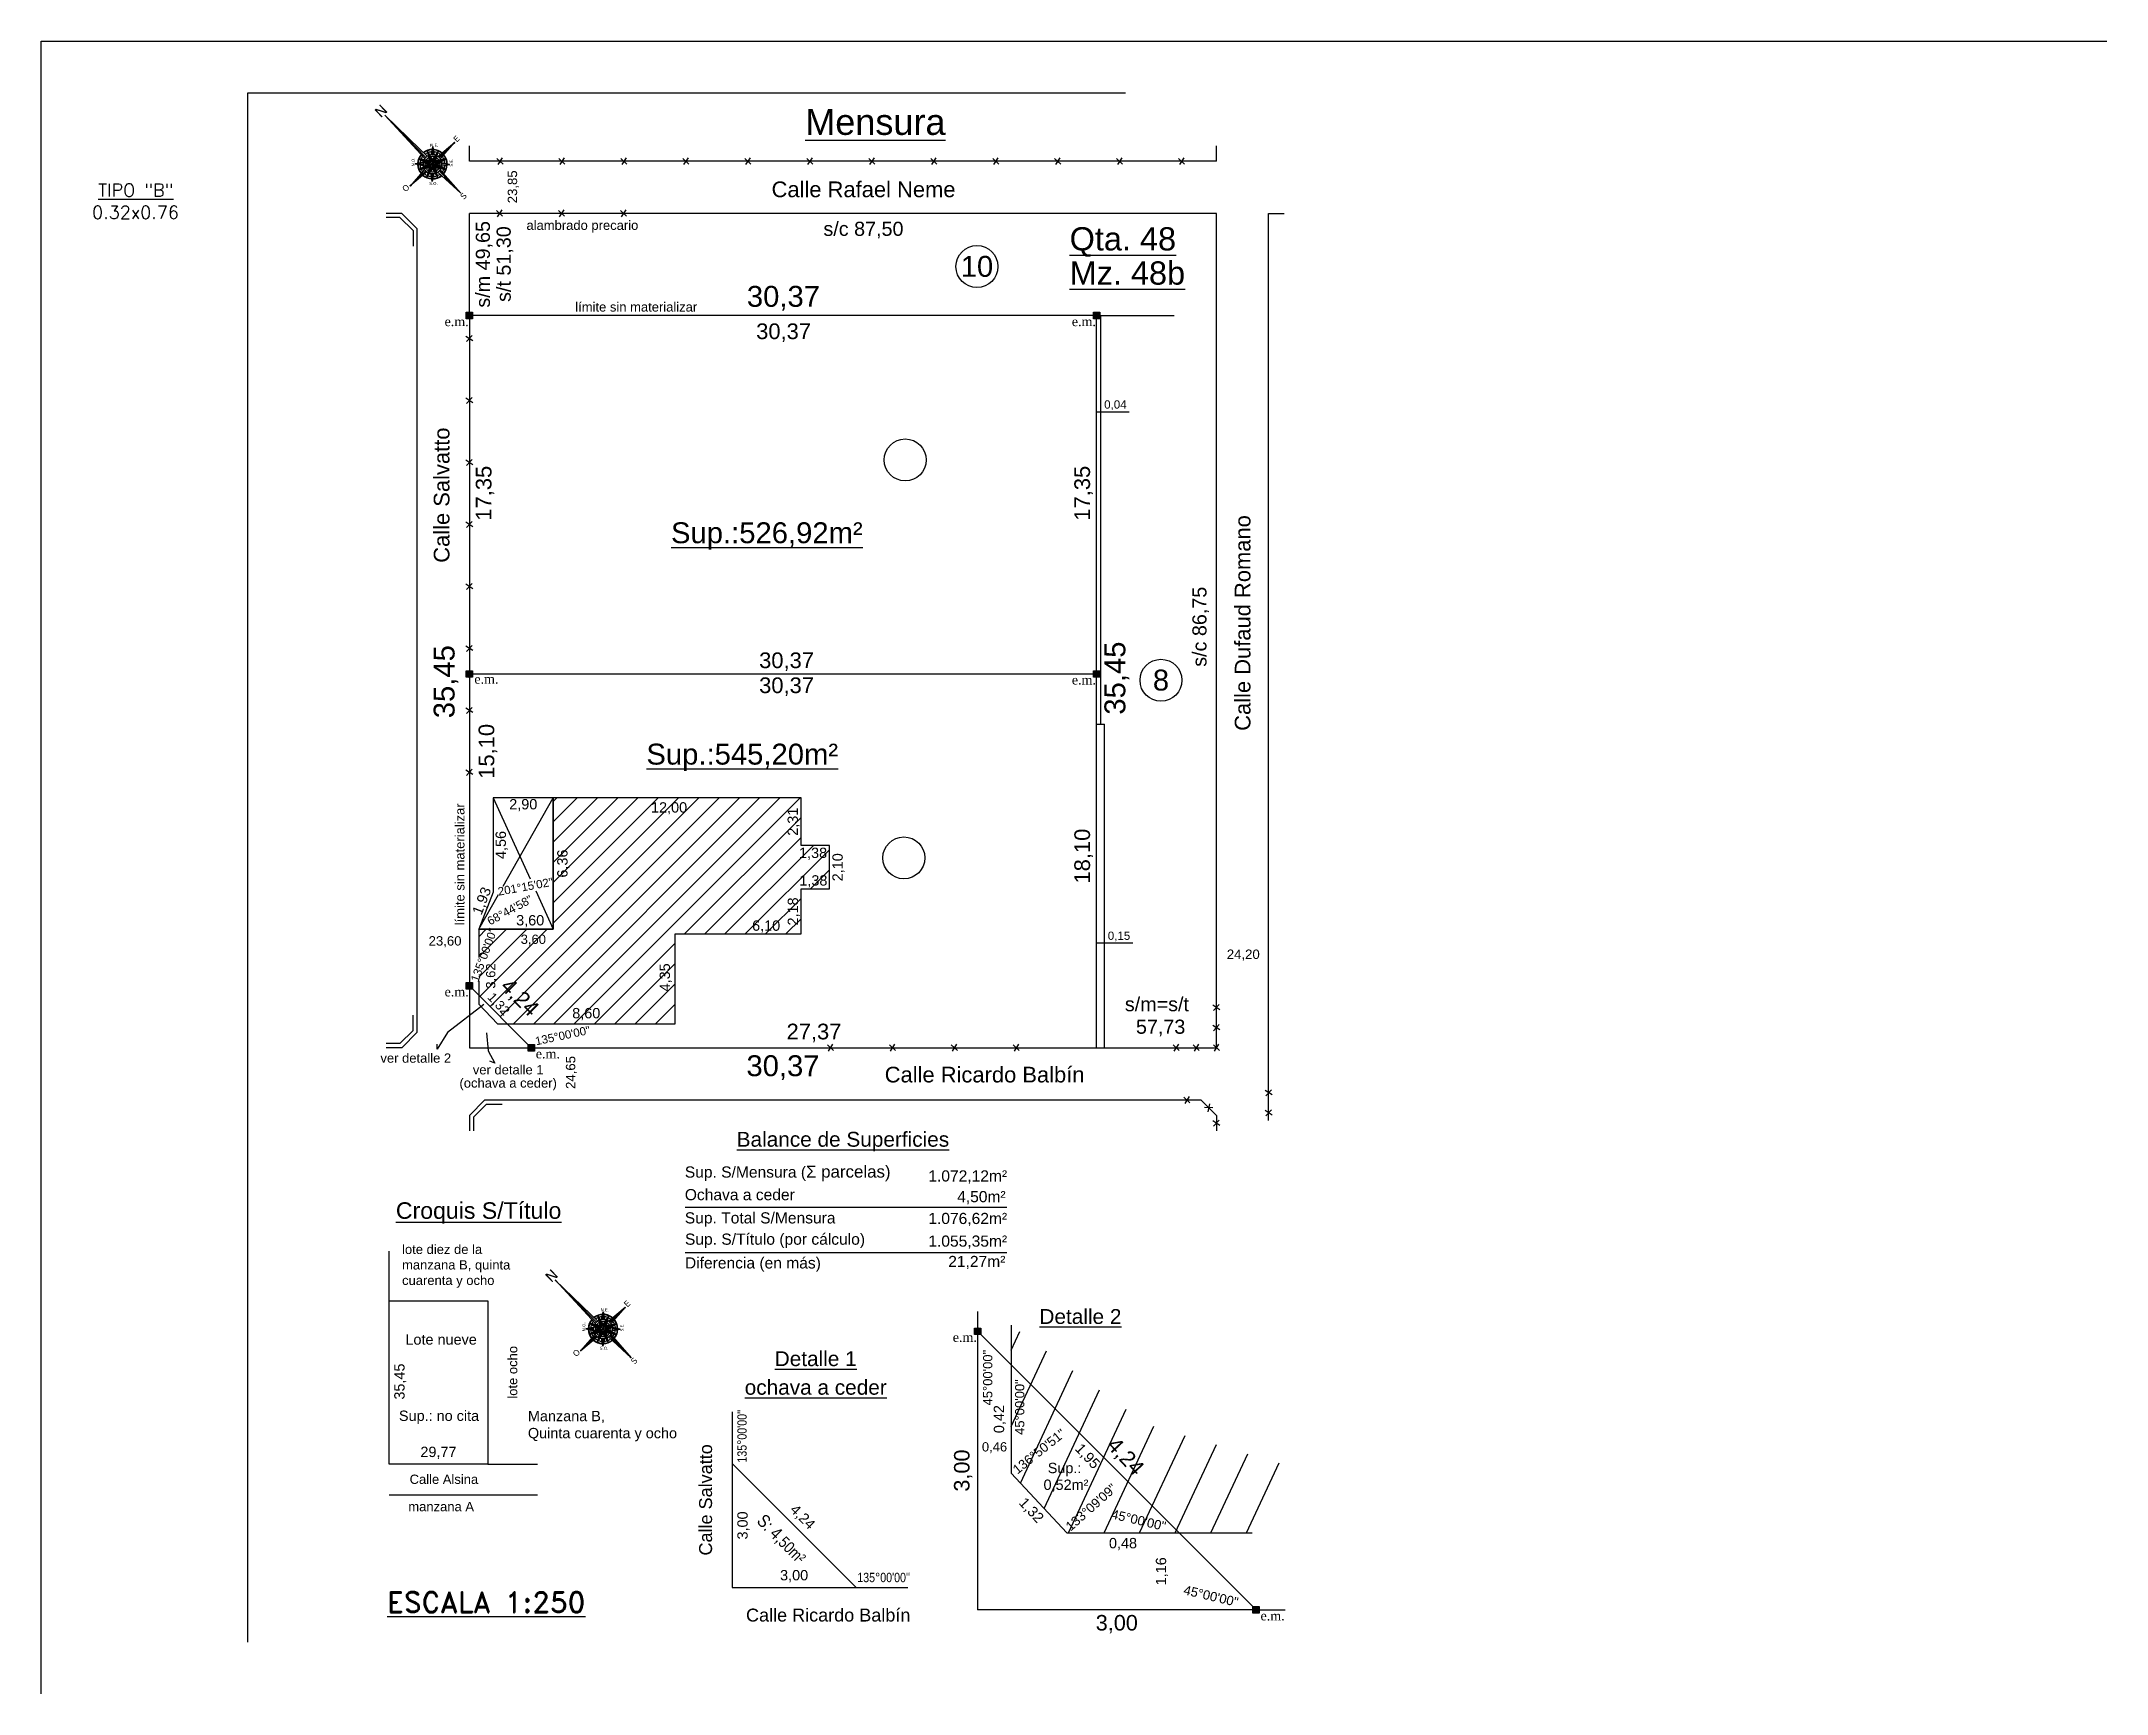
# Model space of a CAD drawing. Header units: feet. Extents: x 1554 to 7460, y 4629 to 11811.
# Drawn here: x 1553.7 to 1953.7, y 4936.4 to 5256.4 of the extents above; entities that cross this region are included whole.
import ezdxf
from ezdxf.enums import TextEntityAlignment as Align

# ---------------------------------------------------------------- set-up
doc = ezdxf.new("R2010")
doc.units = ezdxf.units.FT
doc.header["$MEASUREMENT"] = 0
doc.layers.get('0').update_dxf_attribs({"linetype": 'CONTINUOUS'})
for name, color, linetype in [('Accesiones 0', 1, 'CONTINUOUS'), ('CARATULA', 7, 'CONTINUOUS'), ('MEDICION', 2, 'CONTINUOUS'), ('Mensura', 2, 'CONTINUOUS')]:
    doc.layers.add(name, color=color, linetype=linetype)
doc.styles.add('ARIAL', font='arial.ttf')
doc.styles.add('ROMAND', font='romand.shx', dxfattribs={"height": 4})
doc.styles.add('style1', font='verdana.ttf')
doc.styles.add('Time New Roman', font='times.ttf')

msp = doc.modelspace()

# ---------------------------------------------------------------- texts
at = {"color": 2, "style": 'style1'}
for s, height, rotation, p in [('N', 2.032, 44.30346, (1619.388, 5241.475)), ('N.E.', 0.5805, 359.30346, (1628.942, 5236.033)), ('E', 1.161, 44.30346, (1634.106, 5236.756)), ('N.O.', 0.5805, 89.30346, (1625.957, 5232.179)), ('S.E.', 0.5805, 89.30346, (1633.33, 5232.165)), ('O', 1.161, 44.30346, (1624.2, 5227.153)), ('S.O.', 0.5805, 359.30346, (1628.789, 5228.612)), ('S', 1.161, 44.30346, (1635.465, 5225.697)), ('N', 2.032, 44.30346, (1652.425, 5015.893)), ('E', 1.161, 44.30346, (1667.143, 5011.173)), ('N.O.', 0.5805, 89.30346, (1658.993, 5006.596)), ('N.E.', 0.5805, 359.30346, (1661.978, 5010.451)), ('S.E.', 0.5805, 89.30346, (1666.366, 5006.582)), ('O', 1.161, 44.30346, (1657.237, 5001.571)), ('S.O.', 0.5805, 359.30346, (1661.825, 5003.029)), ('S', 1.161, 44.30346, (1668.502, 5000.115))]:
    msp.add_text(s, height=height, rotation=rotation, dxfattribs=at).set_placement(p)
at = {"color": 3, "style": 'ARIAL'}
for s, height, p in [('%%UQta. 48', 4.5, (1752.806, 5215.916)), ('%%UMz. 48b', 4.5, (1752.806, 5209.294)), ('%%USup.:526,92m²', 4.05143, (1675.606, 5159.218)), ('%%USup.:545,20m²', 4.05143, (1670.838, 5116.347)), ('Sup.:', 2, (1748.57, 4979.125)), ('0,52m²', 2, (1747.753, 4975.885))]:
    msp.add_text(s, height=height, dxfattribs=at).set_placement(p)
at = {"color": 1, "style": 'Time New Roman'}
for p in [(1631.752, 5201.255), (1753.232, 5201.255), (1637.517, 5132.016), (1753.232, 5131.855), (1631.752, 5071.455), (1649.417, 5059.455), (1730.172, 5004.549), (1789.775, 4950.611)]:
    msp.add_text('e.m.', height=1.8, dxfattribs=at).set_placement(p)
at = {"color": 1, "char_height": 1.8231, "width": 3.38878, "attachment_point": 1, "rotation": 90, "style": 'ARIAL'}
for s, insert in [('23,85', (1643.978, 5225.05)), ('24,65', (1655.251, 5053.536))]:
    msp.add_mtext(s, dxfattribs=dict(at, insert=insert))
at = {"color": 2, "attachment_point": 5, "style": 'ARIAL'}
for s, insert, char_height in [('Calle Rafael Neme', (1712.892, 5227.728), 3.03857), ('Calle Ricardo Balbín', (1736.339, 5056.287), 3.03857), ('Calle Ricardo Balbín', (1706.05, 4951.626), 2.5)]:
    msp.add_mtext(s, dxfattribs=dict(at, insert=insert, char_height=char_height))
at = {"color": 1, "char_height": 1.8, "attachment_point": 5, "style": 'ARIAL'}
for s, insert in [('alambrado precario', (1658.443, 5220.528)), ('límite sin materializar', (1668.871, 5204.964)), ('ver detalle 2', (1626.176, 5059.497)), ('ver detalle 1', (1644.069, 5057.234)), ('(ochava a ceder)', (1644.069, 5054.414))]:
    msp.add_mtext(s, dxfattribs=dict(at, insert=insert))
at = {"color": 1, "width": 3.38878, "attachment_point": 1, "style": 'ARIAL'}
for s, insert, char_height in [('0,04', (1759.494, 5186.885), 1.6), ('0,15', (1760.194, 5084.002), 1.6), ('23,60', (1628.66, 5083.117), 1.8231), ('24,20', (1783.25, 5080.529), 1.8231)]:
    msp.add_mtext(s, dxfattribs=dict(at, insert=insert, char_height=char_height))
at = {"color": 2, "attachment_point": 5, "rotation": 90, "style": 'ARIAL'}
for s, insert, char_height in [('Calle Salvatto', (1631.199, 5168.525), 3.03857), ('Calle Dufaud Romano', (1786.329, 5143.767), 3.03857), ('Calle Salvatto', (1682.321, 4973.946), 2.5)]:
    msp.add_mtext(s, dxfattribs=dict(at, insert=insert, char_height=char_height))
at = {"color": 1, "insert": (1634.714, 5097.034), "char_height": 1.8, "attachment_point": 5, "rotation": 90, "style": 'ARIAL'}
msp.add_mtext('límite sin materializar', dxfattribs=at)
at = {"layer": 'Accesiones 0', "style": 'ARIAL'}
for s, rotation, p in [('45°00\'00"', 90, (1737.839, 4992.239)), ('45°00\'00"', 90, (1744.033, 4986.539)), ('136°50\'51"', 38.80986, (1742.698, 4978.834)), ('133°09\'09"', 41.78375, (1753.024, 4967.811)), ('45°00\'00"', 346.7678, (1760.723, 4970.382)), ('45°00\'00"', 346.7678, (1774.738, 4955.697))]:
    msp.add_text(s, height=1.8, rotation=rotation, dxfattribs=at).set_placement(p)
for s, insert, char_height, attachment_point in [('2,90', (1646.991, 5108.487), 2, 5), ('12,00', (1675.23, 5107.87), 2, 5), ('1,38', (1703.123, 5099.072), 2, 5), ('1,38', (1703.179, 5093.737), 2, 5), ('3,60', (1648.335, 5086.016), 2, 5), ('6,10', (1694.031, 5084.98), 2, 5), ('3,60', (1648.941, 5082.351), 1.8, 5), ('8,60', (1659.191, 5068.026), 2, 5), ('0,46', (1738.257, 4984.059), 1.8, 5), ('0,48', (1763.14, 4966.577), 2, 2), ("{\\fArial Narrow|b0|i0|c0|p34;135°00'00''}", (1716.79, 4957.997), 1.8, 8), ('3,00', (1761.94, 4951.657), 3, 2)]:
    msp.add_mtext(s, dxfattribs=dict(at, insert=insert, char_height=char_height, attachment_point=attachment_point))
for s, insert, char_height, attachment_point, rotation in [('2,31', (1699.362, 5105.281), 2, 5, 90), ('4,56', (1642.818, 5100.781), 2, 5, 90), ('6,36', (1654.752, 5097.181), 2, 5, 90), ('2,10', (1708.047, 5096.461), 2, 5, 90), ('1,93', (1639.102, 5089.9), 2, 5, 69), ('201°15\'02"', (1647.402, 5092.698), 1.6, 5, 10.40096), ('68°44\'58"', (1644.382, 5088.154), 1.6, 5, 28.54881), ('2,18', (1699.396, 5087.901), 2, 5, 90), ('135°00\'00"', (1639.383, 5079.47), 1.6, 5, 69.8566), ('3,62', (1640.85, 5075.399), 1.8, 5, 90), ('4,35', (1674.587, 5075.138), 2, 5, 90), ('1,32', (1642.13, 5069.892), 1.8, 5, 313), ('135°00\'00"', (1654.612, 5063.863), 1.6, 5, 11.90196), ('0,42', (1740.491, 4989.586), 2, 8, 90), ("{\\fArial Narrow|b0|i0|c0|p34;135°00'00''}", (1688.45, 4986.28), 1.8, 2, 90), ('1,95', (1757.033, 4983.119), 2, 2, 313), ('4,24', (1764.778, 4983.43), 3, 2, 313), ('3,00', (1733.971, 4979.626), 3, 8, 90), ('1,32', (1746.161, 4972.653), 2, 2, 313), ('1,16', (1770.687, 4960.117), 2, 5, 90)]:
    msp.add_mtext(s, dxfattribs=dict(at, insert=insert, char_height=char_height, attachment_point=attachment_point, rotation=rotation))
at = {"layer": 'CARATULA', "color": 2, "style": 'ROMAND'}
for s, p in [('%%uTIPO "B"', (1564.672, 5226.344)), ('0.32x0.76', (1563.49, 5222.041))]:
    msp.add_text(s, height=2.5, dxfattribs=at).set_placement(p)
at = {"layer": 'CARATULA', "color": 3, "linetype": 'Continuous', "style": 'ROMAND'}
msp.add_text('%%UESCALA 1:250', height=4, dxfattribs=at).set_placement((1620.62, 4952.136))
at = {"layer": 'MEDICION', "color": 2, "style": 'ARIAL'}
for s, insert, char_height, width, attachment_point, rotation in [('s/m 49,65', (1637.799, 5204.84), 2.7347, 25.89933, 1, 90), ('s/t 51,30', (1641.828, 5205.948), 2.7347, 25.89933, 1, 90), ('17,35', (1637.799, 5163.593), 3.0386, 7.97874, 1, 90), ('17,35', (1753.717, 5163.593), 3.0386, 7.97874, 1, 90), ('s/c 86,75', (1776.574, 5135.287), 2.7347, 25.89933, 1, 90), ('15,10', (1638.34, 5113.603), 3.0386, 7.97874, 1, 90), ('18,10', (1753.717, 5093.315), 3.0386, 7.97874, 1, 90), ('4,24', (1646.172, 5071.122), 3.0386, 7.97874, 5, 315), ('35,45', (1622.003, 4996.862), 2, 5.04157, 2, 90), ('lote ocho', (1644.032, 4993.548), 1.8, 18.98015, 1, 90)]:
    msp.add_mtext(s, dxfattribs=dict(at, insert=insert, char_height=char_height, width=width, attachment_point=attachment_point, rotation=rotation))
for s, insert, char_height, width, attachment_point in [('s/c 87,50', (1705.126, 5221.476), 2.7347, 25.89933, 1), ('30,37', (1692.099, 5201.786), 3.0386, 7.97874, 1), ('30,37', (1692.673, 5138.068), 3.0386, 7.97874, 1), ('30,37', (1692.673, 5133.232), 3.0386, 7.97874, 1), ('s/m=s/t', (1763.501, 5071.319), 2.7347, 25.89933, 1), ('27,37', (1697.986, 5066.172), 3.0386, 7.97874, 1), ('57,73', (1765.649, 5066.951), 2.7347, 25.89933, 1), ('Sup. S/Mensura ({\\H1.0833x;\\C256;Σ parcelas)}', (1678.28, 5038.703), 2.16, 40.71873, 1), ('1.072,12m²', (1725.439, 5037.766), 2.16, 38.1218, 1), ('Ochava a ceder', (1678.28, 5034.143), 2.16, 40.71873, 1), ('4,50m²', (1731.024, 5033.76), 2.16, 38.1218, 1), ('Sup. Total S/Mensura', (1678.28, 5029.644), 2.16, 40.71873, 1), ('1.076,62m²', (1725.439, 5029.535), 2.16, 38.1218, 1), ('Sup. S/Título (por cálculo) ', (1678.306, 5025.523), 2.16, 38.1218, 1), ('1.055,35m²', (1725.439, 5025.15), 2.16, 38.1218, 1), ('lote diez de la manzana B, quinta cuarenta y ocho', (1623.52, 5023.37), 1.8, 25.64582, 1), ('Diferencia (en más)', (1678.306, 5020.924), 2.16, 26.40251, 1), ('       21,27m²', (1723.428, 5021.204), 2.16, 38.1218, 1), ('29,77', (1630.568, 4981.872), 2, 5.04157, 8), ('Calle Alsina', (1624.983, 4978.845), 1.8, 18.98015, 1), ('manzana A', (1624.732, 4973.55), 1.8, 18.98015, 1)]:
    msp.add_mtext(s, dxfattribs=dict(at, insert=insert, char_height=char_height, width=width, attachment_point=attachment_point))
at = {"layer": 'MEDICION', "color": 3, "width": 7.97874, "style": 'ARIAL'}
for s, insert, char_height, attachment_point in [('10', (1734.858, 5212.803), 4.0514, 5), ('30,37', (1690.295, 5209.05), 4.0514, 1), ('8', (1770.499, 5132.685), 4.051, 5), ('30,37', (1697.291, 5060.054), 4.0514, 2)]:
    msp.add_mtext(s, dxfattribs=dict(at, insert=insert, char_height=char_height, attachment_point=attachment_point))
at = {"layer": 'MEDICION', "color": 3, "char_height": 4.0514, "width": 7.97874, "rotation": 90, "style": 'ARIAL'}
for insert, attachment_point in [((1632.04, 5132.401), 5), ((1759.542, 5126.012), 1)]:
    msp.add_mtext('35,45', dxfattribs=dict(at, insert=insert, attachment_point=attachment_point))
at = {"layer": 'MEDICION', "color": 1, "width": 15.95747, "style": 'ARIAL'}
for s, insert, char_height, attachment_point, rotation in [('4,24', (1700.157, 4969.705), 2, 8, 315), ('3,00', (1688.45, 4968.997), 2, 2, 90), ('{\\fArial Narrow|b0|i0|c0|p34;S: 4,\\H0.88889x;50m²}', (1693.819, 4971.431), 2.5, 1, 315)]:
    msp.add_mtext(s, dxfattribs=dict(at, insert=insert, char_height=char_height, attachment_point=attachment_point, rotation=rotation))
at = {"layer": 'MEDICION', "color": 1, "insert": (1699.45, 4957.997), "char_height": 2, "width": 15.95747, "attachment_point": 8, "style": 'ARIAL'}
msp.add_mtext('3,00', dxfattribs=at)
at = {"layer": 'Mensura', "color": 3, "style": 'ARIAL'}
for s, height, p in [('%%UMensura', 5, (1715.184, 5238.292)), ('%%UBalance de Superficies', 2.88, (1708.901, 5042.344)), ('%%UCroquis S/Título', 3.2, (1638.343, 5028.382))]:
    msp.add_text(s, height=height, dxfattribs=at).set_placement(p, align=Align.CENTER)
for s, p in [('Manzana B,', (1647.891, 4989.191)), ('Quinta cuarenta y ocho', (1647.891, 4985.884))]:
    msp.add_text(s, height=2, dxfattribs=at).set_placement(p)
at = {"layer": 'Mensura', "color": 3, "char_height": 2.88, "attachment_point": 5, "style": 'ARIAL'}
for s, insert in [('{\\LDetalle 2}', (1754.9, 5009.443)), ('{\\LDetalle 1}', (1703.63, 5001.276)), ('{\\Lochava a ceder}', (1703.63, 4995.734))]:
    msp.add_mtext(s, dxfattribs=dict(at, insert=insert))
at = {"layer": 'Mensura', "color": 3, "char_height": 2, "width": 18.98015, "attachment_point": 1, "style": 'ARIAL'}
for s, insert in [('Lote nueve', (1624.172, 5006.009)), ('Sup.: no cita', (1622.916, 4991.246))]:
    msp.add_mtext(s, dxfattribs=dict(at, insert=insert))

# ---------------------------------------------------------------- hatches: boundary and pattern name
h = msp.add_hatch()
h.set_pattern_fill('ANSI31', color=1, scale=0.025, angle=90, style=0)
h.set_pattern_definition([(135, (1150.23844, 5160.47928), (-0.056126601, -0.056126601), [])])
h.paths.add_polyline_path([(1635.936, 5203.931), (1635.936, 5202.67), (1637.167, 5202.67), (1637.167, 5203.931)])
h = msp.add_hatch()
h.set_pattern_fill('ANSI31', color=1, scale=0.025, angle=90, style=0)
h.set_pattern_definition([(135, (1271.71844, 5160.47928), (-0.056126601, -0.056126601), [])])
h.paths.add_polyline_path([(1757.416, 5203.931), (1757.416, 5202.67), (1758.647, 5202.67), (1758.647, 5203.931)])
h = msp.add_hatch()
h.set_pattern_fill('ANSI31', color=1, scale=0.025, angle=90, style=0)
h.set_pattern_definition([(135, (1150.23844, 5091.07928), (-0.056126601, -0.056126601), [])])
h.paths.add_polyline_path([(1635.936, 5134.531), (1635.936, 5133.27), (1637.167, 5133.27), (1637.167, 5134.531)])
h = msp.add_hatch()
h.set_pattern_fill('ANSI31', color=1, scale=0.025, angle=90, style=0)
h.set_pattern_definition([(135, (1271.71844, 5091.07928), (-0.056126601, -0.056126601), [])])
h.paths.add_polyline_path([(1757.416, 5134.531), (1757.416, 5133.27), (1758.647, 5133.27), (1758.647, 5134.531)])
h = msp.add_hatch()
h.set_pattern_fill('ANSI31', color=1, scale=0.025, angle=90, style=0)
h.set_pattern_definition([(135, (1150.23844, 5030.67928), (-0.056126601, -0.056126601), [])])
h.paths.add_polyline_path([(1635.936, 5074.131), (1635.936, 5072.87), (1637.167, 5072.87), (1637.167, 5074.131)])
h = msp.add_hatch()
h.set_pattern_fill('ANSI31', color=1, scale=0.025, angle=90, style=0)
h.set_pattern_definition([(135, (1162.23844, 5018.67928), (-0.056126601, -0.056126601), [])])
h.paths.add_polyline_path([(1647.936, 5062.131), (1647.936, 5060.87), (1649.167, 5060.87), (1649.167, 5062.131)])
h = msp.add_hatch()
h.set_pattern_fill('ANSI31', color=1, scale=0.025, angle=90, style=0)
h.set_pattern_definition([(135, (1248.657996, 4963.773344), (-0.056126601, -0.056126601), [])])
h.paths.add_polyline_path([(1734.356, 5007.225), (1734.356, 5005.964), (1735.586, 5005.964), (1735.586, 5007.225)])
h = msp.add_hatch()
h.set_pattern_fill('ANSI31', color=1, scale=50, angle=20, style=0)
h.set_pattern_definition([(65, (-376.6906, -352.8627), (-5.664424, 2.641364), [])])
h.paths.add_polyline_path([(1752.291, 4967.577), (1773.989, 4967.577), (1741.491, 5000.075), (1741.491, 4979.097)])
h.paths.add_polyline_path([(1773.989, 4967.577), (1788.179, 4967.577), (1796.536, 4980.213), (1767.767, 4988.582), (1741.491, 5007.759), (1741.491, 5000.075)])
h.paths.add_polyline_path([(1747.152, 4974.888), (1757.05, 4974.888), (1757.05, 4978.494), (1747.152, 4978.494)], flags=24)
h.paths.add_polyline_path([(1744.523, 4986.079), (1744.523, 4997.768), (1741.766, 4997.768), (1741.766, 4986.079)], flags=24)
h.paths.add_polyline_path([(1760.163, 4970.01), (1771.541, 4967.334), (1772.172, 4970.018), (1760.794, 4972.693)], flags=9)
h.paths.add_polyline_path([(1755.357, 4985.649), (1759.44, 4981.271), (1756.951, 4978.949), (1752.868, 4983.327)], flags=24)
h.paths.add_polyline_path([(1747.923, 4977.923), (1755.742, 4977.923), (1755.742, 4981.807), (1747.923, 4981.807)], flags=24)
h.paths.add_polyline_path([(1753.008, 4967.138), (1762.767, 4975.858), (1760.929, 4977.915), (1751.17, 4969.195)], flags=9)
h.paths.add_polyline_path([(1742.648, 4978.163), (1752.846, 4986.366), (1751.117, 4988.515), (1740.919, 4980.313)], flags=9)
h.paths.add_polyline_path([(1762.121, 4987.38), (1768.533, 4980.504), (1764.799, 4977.022), (1758.387, 4983.898)], flags=24)
h = msp.add_hatch()
h.set_pattern_fill('ANSI31', color=1, scale=0.025, angle=90, style=0)
h.set_pattern_definition([(135, (1302.59603, 4909.83531), (-0.056126601, -0.056126601), [])])
h.paths.add_polyline_path([(1788.294, 4953.287), (1788.294, 4952.026), (1789.524, 4952.026), (1789.524, 4953.287)])
at = {"layer": 'Accesiones 0'}
h = msp.add_hatch(dxfattribs=at)
h.set_pattern_fill('ANSI31', color=1, scale=22.222222)
h.set_pattern_definition([(45, (-689.064, -422.492), (-1.9641855, 1.9641855), [])])
h.paths.add_polyline_path([(1676.391, 5083.541), (1687.271, 5083.541), (1700.791, 5083.541), (1700.791, 5092.261), (1706.311, 5092.261), (1706.311, 5100.661), (1700.791, 5100.661), (1700.791, 5109.901), (1687.271, 5109.901), (1652.791, 5109.901), (1652.791, 5084.461), (1638.391, 5084.461), (1638.391, 5071.661), (1643.911, 5066.141), (1676.391, 5066.141)])
h.paths.add_polyline_path([(1636.3, 5074.6), (1640.181, 5085.179), (1642.467, 5084.34), (1638.586, 5073.762)], flags=9)
h.paths.add_polyline_path([(1644.171, 5075.853), (1650.904, 5069.12), (1647.247, 5065.463), (1640.514, 5072.196)], flags=9)
h.paths.add_polyline_path([(1671.453, 5109.572), (1679.007, 5109.572), (1679.007, 5106.168), (1671.453, 5106.168)], flags=24)
h.paths.add_polyline_path([(1646.157, 5083.882), (1651.725, 5083.882), (1651.725, 5080.819), (1646.157, 5080.819)], flags=24)
h.paths.add_polyline_path([(1700.174, 5095.439), (1706.185, 5095.439), (1706.185, 5092.035), (1700.174, 5092.035)], flags=24)
h.paths.add_polyline_path([(1700.118, 5100.774), (1706.129, 5100.774), (1706.129, 5097.37), (1700.118, 5097.37)], flags=24)
h.paths.add_polyline_path([(1697.66, 5102.359), (1697.66, 5108.202), (1701.064, 5108.202), (1701.064, 5102.359)], flags=24)
h.paths.add_polyline_path([(1697.694, 5084.784), (1697.694, 5091.017), (1701.097, 5091.017), (1701.097, 5084.784)], flags=24)
h.paths.add_polyline_path([(1690.932, 5086.682), (1697.131, 5086.682), (1697.131, 5083.279), (1690.932, 5083.279)], flags=24)
h.paths.add_polyline_path([(1653.05, 5094.078), (1653.05, 5100.283), (1656.454, 5100.283), (1656.454, 5094.078)], flags=24)
h.paths.add_polyline_path([(1641.413, 5072.907), (1645.087, 5068.966), (1642.847, 5066.877), (1639.172, 5070.817)], flags=24)
h.paths.add_polyline_path([(1639.319, 5072.621), (1639.319, 5078.176), (1642.382, 5078.176), (1642.382, 5072.621)], flags=24)
h.paths.add_polyline_path([(1672.885, 5071.992), (1672.885, 5078.283), (1676.289, 5078.283), (1676.289, 5071.992)], flags=24)
h.paths.add_polyline_path([(1656.096, 5069.728), (1662.287, 5069.728), (1662.287, 5066.324), (1656.096, 5066.324)], flags=24)

# ---------------------------------------------------------------- linework, layer by layer
at = {"color": 8}
msp.add_line((1593.652, 4946.417), (1593.652, 5246.417), dxfattribs=at)
at = {"color": 2}
for p, q in [((1628.127, 5233.934), (1620.165, 5242.091)), ((1627.05, 5235.461), (1620.165, 5242.091)), ((1627.92, 5233.694), (1620.166, 5242.123)), ((1628.127, 5233.934), (1623.94, 5238.224)), ((1630.467, 5234.118), (1633.764, 5236.867)), ((1630.467, 5234.118), (1633.71, 5236.821)), ((1630.719, 5233.902), (1633.771, 5236.881)), ((1630.719, 5233.902), (1633.771, 5236.881)), ((1633.71, 5236.821), (1630.719, 5233.902)), ((1630.928, 5233.645), (1633.756, 5236.875)), ((1636.551, 5233.202), (1636.551, 5236.202)), ((1781.226, 5233.202), (1781.226, 5236.202)), ((1627.601, 5232.934), (1626.077, 5232.663)), ((1626.077, 5232.663), (1627.596, 5232.339)), ((1627.574, 5232.644), (1626.077, 5232.663)), ((1628.482, 5232.633), (1626.747, 5231.547)), ((1626.766, 5233.743), (1628.482, 5232.633)), ((1628.761, 5233.284), (1626.766, 5233.743)), ((1628.404, 5234.156), (1627.05, 5235.461)), ((1628.351, 5235.29), (1628.761, 5233.284)), ((1629.418, 5233.547), (1628.351, 5235.29)), ((1628.482, 5232.633), (1628.555, 5232.983)), ((1628.482, 5232.633), (1630.332, 5232.611)), ((1628.852, 5232.629), (1628.482, 5232.633)), ((1628.745, 5231.976), (1630.069, 5233.268)), ((1628.745, 5231.976), (1629.01, 5232.234)), ((1628.761, 5233.284), (1630.053, 5231.96)), ((1629.019, 5233.019), (1628.761, 5233.284)), ((1629.14, 5234.435), (1629.447, 5235.952)), ((1629.418, 5233.547), (1629.396, 5231.697)), ((1629.4, 5232.067), (1629.396, 5231.697)), ((1629.414, 5233.177), (1629.418, 5233.547)), ((1630.546, 5235.255), (1629.418, 5233.547)), ((1629.429, 5234.455), (1629.447, 5235.952)), ((1629.429, 5234.455), (1629.447, 5235.952)), ((1629.447, 5235.952), (1629.734, 5234.426)), ((1629.795, 5232.225), (1630.053, 5231.96)), ((1629.804, 5233.01), (1630.074, 5233.273)), ((1629.962, 5232.615), (1630.332, 5232.611)), ((1630.069, 5233.268), (1630.546, 5235.255)), ((1632.067, 5233.697), (1630.069, 5233.268)), ((1630.332, 5232.611), (1632.067, 5233.697)), ((1632.048, 5231.501), (1630.332, 5232.611)), ((1631.213, 5232.311), (1632.737, 5232.582)), ((1632.737, 5232.582), (1631.218, 5232.905)), ((1632.737, 5232.582), (1631.24, 5232.6)), ((1632.737, 5232.582), (1632.737, 5232.582)), ((1632.737, 5232.582), (1632.737, 5232.582)), ((1632.737, 5232.582), (1632.737, 5232.582)), ((1632.737, 5232.582), (1632.737, 5232.582)), ((1632.737, 5232.582), (1632.737, 5232.582)), ((1632.737, 5232.582), (1632.737, 5232.582)), ((1632.737, 5232.582), (1632.737, 5232.582)), ((1632.737, 5232.582), (1632.737, 5232.582)), ((1632.737, 5232.582), (1632.737, 5232.582)), ((1632.737, 5232.582), (1632.737, 5232.582)), ((1632.737, 5232.582), (1632.737, 5232.582)), ((1632.737, 5232.582), (1632.737, 5232.582)), ((1632.737, 5232.582), (1632.737, 5232.582)), ((1632.737, 5232.582), (1632.737, 5232.582)), ((1632.737, 5232.582), (1632.737, 5232.582)), ((1632.737, 5232.582), (1632.737, 5232.582)), ((1632.737, 5232.582), (1632.737, 5232.582)), ((1632.737, 5232.582), (1632.737, 5232.582)), ((1632.737, 5232.582), (1632.737, 5232.582)), ((1781.226, 5233.202), (1636.551, 5233.202)), ((1628.095, 5231.342), (1625.043, 5228.363)), ((1628.095, 5231.342), (1625.043, 5228.363)), ((1628.347, 5231.127), (1625.05, 5228.377)), ((1627.886, 5231.599), (1625.058, 5228.369)), ((1625.104, 5228.423), (1628.095, 5231.342)), ((1628.347, 5231.127), (1625.104, 5228.423)), ((1626.747, 5231.547), (1628.745, 5231.976)), ((1628.095, 5231.342), (1627.246, 5230.513)), ((1628.745, 5231.976), (1628.268, 5229.989)), ((1628.268, 5229.989), (1629.396, 5231.697)), ((1629.367, 5229.292), (1629.08, 5230.818)), ((1629.674, 5230.809), (1629.367, 5229.292)), ((1629.385, 5230.789), (1629.367, 5229.292)), ((1629.396, 5231.697), (1630.463, 5229.955)), ((1630.053, 5231.96), (1632.048, 5231.501)), ((1630.463, 5229.955), (1630.053, 5231.96)), ((1630.434, 5231.104), (1634.874, 5227.02)), ((1634.874, 5227.02), (1630.687, 5231.31)), ((1630.687, 5231.31), (1634.874, 5227.02)), ((1630.687, 5231.31), (1634.874, 5227.02)), ((1630.687, 5231.31), (1634.874, 5227.02)), ((1630.892, 5231.548), (1634.874, 5227.02)), ((1634.874, 5227.02), (1630.892, 5231.548)), ((1623.449, 5223.099), (1620.449, 5223.099)), ((1623.117, 5222.299), (1620.449, 5222.299)), ((1625.649, 5219.768), (1623.117, 5222.299)), ((1626.449, 5220.099), (1623.449, 5223.099)), ((1626.449, 5064.501), (1626.449, 5220.099)), ((1636.551, 5203.301), (1636.551, 5223.099)), ((1781.226, 5223.099), (1636.551, 5223.099)), ((1781.226, 5061.501), (1781.226, 5223.099)), ((1791.329, 5047.398), (1791.329, 5223.099)), ((1791.329, 5223.099), (1794.329, 5223.099)), ((1625.649, 5219.768), (1625.649, 5216.768)), ((1758.031, 5203.301), (1773.031, 5203.301)), ((1758.831, 5124.181), (1758.831, 5203.301)), ((1758.031, 5124.181), (1759.531, 5124.181)), ((1759.531, 5061.501), (1759.531, 5124.181)), ((1623.117, 5062.301), (1625.649, 5064.832)), ((1623.449, 5061.501), (1626.449, 5064.501)), ((1625.649, 5064.832), (1625.649, 5067.832)), ((1623.117, 5062.301), (1620.449, 5062.301)), ((1623.449, 5061.501), (1620.449, 5061.501)), ((1758.031, 5061.501), (1781.226, 5061.501)), ((1636.551, 5048.398), (1639.551, 5051.398)), ((1636.551, 5048.398), (1636.551, 5045.398)), ((1637.351, 5048.066), (1639.883, 5050.598)), ((1637.351, 5048.066), (1637.351, 5045.398)), ((1639.551, 5051.398), (1778.226, 5051.398)), ((1639.883, 5050.598), (1642.883, 5050.598)), ((1781.226, 5048.398), (1778.226, 5051.398)), ((1781.226, 5048.398), (1781.226, 5045.398)), ((1621.003, 5012.517), (1621.003, 5022.117)), ((1661.163, 5008.351), (1653.201, 5016.509)), ((1660.086, 5009.878), (1653.201, 5016.509)), ((1660.956, 5008.111), (1653.202, 5016.54)), ((1661.163, 5008.351), (1656.976, 5012.641)), ((1659.802, 5008.16), (1661.518, 5007.051)), ((1661.797, 5007.701), (1659.802, 5008.16)), ((1661.44, 5008.574), (1660.086, 5009.878)), ((1661.387, 5009.707), (1661.797, 5007.701)), ((1662.454, 5007.964), (1661.387, 5009.707)), ((1662.176, 5008.853), (1662.484, 5010.369)), ((1663.582, 5009.673), (1662.454, 5007.964)), ((1662.465, 5008.872), (1662.484, 5010.369)), ((1662.465, 5008.872), (1662.484, 5010.369)), ((1662.484, 5010.369), (1662.77, 5008.843)), ((1663.105, 5007.686), (1663.582, 5009.673)), ((1665.103, 5008.114), (1663.105, 5007.686)), ((1663.368, 5007.028), (1665.103, 5008.114)), ((1663.503, 5008.535), (1666.8, 5011.284)), ((1663.503, 5008.535), (1666.746, 5011.239)), ((1663.755, 5008.32), (1666.807, 5011.299)), ((1663.755, 5008.32), (1666.807, 5011.299)), ((1666.746, 5011.239), (1663.755, 5008.32)), ((1663.964, 5008.063), (1666.793, 5011.292)), ((1661.131, 5005.759), (1658.079, 5002.78)), ((1661.131, 5005.759), (1658.079, 5002.78)), ((1661.383, 5005.544), (1658.086, 5002.795)), ((1660.922, 5006.016), (1658.094, 5002.787)), ((1658.141, 5002.84), (1661.131, 5005.759)), ((1661.383, 5005.544), (1658.141, 5002.84)), ((1660.637, 5007.351), (1659.113, 5007.08)), ((1659.113, 5007.08), (1660.632, 5006.756)), ((1660.61, 5007.062), (1659.113, 5007.08)), ((1661.518, 5007.051), (1659.783, 5005.965)), ((1659.783, 5005.965), (1661.781, 5006.393)), ((1661.131, 5005.759), (1660.283, 5004.931)), ((1661.781, 5006.393), (1661.304, 5004.406)), ((1661.304, 5004.406), (1662.432, 5006.115)), ((1661.518, 5007.051), (1661.592, 5007.401)), ((1661.518, 5007.051), (1663.368, 5007.028)), ((1661.888, 5007.046), (1661.518, 5007.051)), ((1661.781, 5006.393), (1663.105, 5007.686)), ((1661.781, 5006.393), (1662.046, 5006.652)), ((1661.797, 5007.701), (1663.089, 5006.377)), ((1662.056, 5007.437), (1661.797, 5007.701)), ((1662.403, 5003.71), (1662.116, 5005.236)), ((1662.711, 5005.226), (1662.403, 5003.71)), ((1662.421, 5005.207), (1662.403, 5003.71)), ((1662.454, 5007.964), (1662.432, 5006.115)), ((1662.436, 5006.485), (1662.432, 5006.115)), ((1662.432, 5006.115), (1663.5, 5004.372)), ((1662.45, 5007.594), (1662.454, 5007.964)), ((1662.831, 5006.642), (1663.089, 5006.377)), ((1662.84, 5007.427), (1663.11, 5007.691)), ((1662.998, 5007.033), (1663.368, 5007.028)), ((1663.089, 5006.377), (1665.084, 5005.919)), ((1663.5, 5004.372), (1663.089, 5006.377)), ((1665.084, 5005.919), (1663.368, 5007.028)), ((1663.47, 5005.521), (1667.91, 5001.438)), ((1667.91, 5001.438), (1663.724, 5005.728)), ((1663.724, 5005.728), (1667.91, 5001.438)), ((1663.724, 5005.728), (1667.91, 5001.438)), ((1663.724, 5005.728), (1667.91, 5001.438)), ((1663.928, 5005.965), (1667.91, 5001.438)), ((1667.91, 5001.438), (1663.928, 5005.965)), ((1664.25, 5006.728), (1665.773, 5006.999)), ((1665.773, 5006.999), (1664.254, 5007.323)), ((1665.773, 5006.999), (1664.276, 5007.017)), ((1665.773, 5006.999), (1665.773, 5006.999)), ((1665.773, 5006.999), (1665.773, 5006.999)), ((1665.773, 5006.999), (1665.773, 5006.999)), ((1665.773, 5006.999), (1665.773, 5006.999)), ((1665.773, 5006.999), (1665.773, 5006.999)), ((1665.773, 5006.999), (1665.773, 5006.999)), ((1665.773, 5006.999), (1665.773, 5006.999)), ((1665.773, 5006.999), (1665.773, 5006.999)), ((1665.773, 5006.999), (1665.773, 5006.999)), ((1665.773, 5006.999), (1665.773, 5006.999)), ((1665.773, 5006.999), (1665.773, 5006.999)), ((1665.773, 5006.999), (1665.773, 5006.999)), ((1665.773, 5006.999), (1665.773, 5006.999)), ((1665.773, 5006.999), (1665.773, 5006.999)), ((1665.773, 5006.999), (1665.773, 5006.999)), ((1665.773, 5006.999), (1665.773, 5006.999)), ((1665.773, 5006.999), (1665.773, 5006.999)), ((1665.773, 5006.999), (1665.773, 5006.999)), ((1665.773, 5006.999), (1665.773, 5006.999)), ((1734.971, 5006.595), (1734.971, 4952.657)), ((1640.133, 4980.872), (1649.733, 4980.872)), ((1621.003, 4974.932), (1649.733, 4974.932)), ((1788.909, 4952.657), (1734.971, 4952.657))]:
    msp.add_line(p, q, dxfattribs=at)
at = {"color": 2, "linetype": 'Continuous'}
for p, q in [((1629.341, 5232.557), (1629.473, 5232.687)), ((1629.473, 5232.687), (1629.341, 5232.557)), ((1629.473, 5232.687), (1629.341, 5232.557)), ((1629.341, 5232.557), (1629.473, 5232.687)), ((1629.342, 5232.688), (1629.472, 5232.556)), ((1629.342, 5232.688), (1629.472, 5232.556)), ((1629.472, 5232.556), (1629.342, 5232.688)), ((1629.472, 5232.556), (1629.342, 5232.688)), ((1662.377, 5006.975), (1662.509, 5007.104)), ((1662.509, 5007.104), (1662.377, 5006.975)), ((1662.509, 5007.104), (1662.377, 5006.975)), ((1662.377, 5006.975), (1662.509, 5007.104)), ((1662.379, 5007.106), (1662.508, 5006.973)), ((1662.379, 5007.106), (1662.508, 5006.973)), ((1662.508, 5006.973), (1662.379, 5007.106)), ((1662.508, 5006.973), (1662.379, 5007.106))]:
    msp.add_line(p, q, dxfattribs=at)
at = {"color": 1}
for p, q in [((1641.905, 5233.75), (1643.072, 5232.655)), ((1642.924, 5233.873), (1642.053, 5232.531)), ((1653.905, 5233.75), (1655.072, 5232.655)), ((1654.924, 5233.873), (1654.053, 5232.531)), ((1665.905, 5233.75), (1667.072, 5232.655)), ((1666.924, 5233.873), (1666.053, 5232.531)), ((1677.905, 5233.75), (1679.072, 5232.655)), ((1678.924, 5233.873), (1678.053, 5232.531)), ((1689.905, 5233.75), (1691.072, 5232.655)), ((1690.924, 5233.873), (1690.053, 5232.531)), ((1701.905, 5233.75), (1703.072, 5232.655)), ((1702.924, 5233.873), (1702.053, 5232.531)), ((1713.905, 5233.75), (1715.072, 5232.655)), ((1714.924, 5233.873), (1714.053, 5232.531)), ((1725.905, 5233.75), (1727.072, 5232.655)), ((1726.924, 5233.873), (1726.053, 5232.531)), ((1737.905, 5233.75), (1739.072, 5232.655)), ((1738.924, 5233.873), (1738.053, 5232.531)), ((1749.905, 5233.75), (1751.072, 5232.655)), ((1750.924, 5233.873), (1750.053, 5232.531)), ((1761.905, 5233.75), (1763.072, 5232.655)), ((1762.924, 5233.873), (1762.053, 5232.531)), ((1773.905, 5233.75), (1775.072, 5232.655)), ((1774.924, 5233.873), (1774.053, 5232.531)), ((1641.817, 5223.647), (1642.984, 5222.552)), ((1642.836, 5223.77), (1641.965, 5222.428)), ((1653.817, 5223.647), (1654.984, 5222.552)), ((1654.836, 5223.77), (1653.965, 5222.428)), ((1665.817, 5223.647), (1666.984, 5222.552)), ((1666.836, 5223.77), (1665.965, 5222.428)), ((1637.222, 5198.409), (1635.881, 5199.281)), ((1637.099, 5199.428), (1636.004, 5198.262)), ((1637.222, 5186.409), (1635.881, 5187.281)), ((1637.099, 5187.428), (1636.004, 5186.262)), ((1758.031, 5184.683), (1764.327, 5184.683)), ((1637.222, 5174.409), (1635.881, 5175.281)), ((1637.099, 5175.428), (1636.004, 5174.262)), ((1637.222, 5162.409), (1635.881, 5163.281)), ((1637.099, 5163.428), (1636.004, 5162.262)), ((1637.222, 5150.409), (1635.881, 5151.281)), ((1637.099, 5151.428), (1636.004, 5150.262)), ((1637.222, 5138.409), (1635.881, 5139.281)), ((1637.099, 5139.428), (1636.004, 5138.262)), ((1637.222, 5126.409), (1635.881, 5127.281)), ((1637.099, 5127.428), (1636.004, 5126.262)), ((1637.222, 5114.409), (1635.881, 5115.281)), ((1637.099, 5115.428), (1636.004, 5114.262)), ((1758.031, 5081.8), (1765.027, 5081.8)), ((1639.362, 5069.914), (1632.325, 5064.48)), ((1781.897, 5068.86), (1780.555, 5069.732)), ((1781.774, 5069.879), (1780.679, 5068.713)), ((1632.325, 5064.48), (1630.287, 5061.23)), ((1639.892, 5064.371), (1640.218, 5060.888)), ((1781.897, 5064.963), (1780.555, 5065.834)), ((1781.774, 5065.982), (1780.679, 5064.815)), ((1630.287, 5061.23), (1630.287, 5062.2)), ((1640.218, 5060.888), (1641.471, 5058.547)), ((1705.892, 5062.056), (1707.059, 5060.961)), ((1706.911, 5062.18), (1706.04, 5060.838)), ((1717.892, 5062.048), (1719.059, 5060.953)), ((1718.911, 5062.172), (1718.04, 5060.83)), ((1729.892, 5062.048), (1731.059, 5060.953)), ((1730.911, 5062.172), (1730.04, 5060.83)), ((1741.892, 5062.048), (1743.059, 5060.953)), ((1742.911, 5062.172), (1742.04, 5060.83)), ((1772.847, 5062.048), (1774.014, 5060.953)), ((1773.867, 5062.172), (1772.995, 5060.83)), ((1776.745, 5062.048), (1777.912, 5060.953)), ((1777.764, 5062.172), (1776.893, 5060.83)), ((1780.643, 5062.048), (1781.81, 5060.953)), ((1781.662, 5062.172), (1780.791, 5060.83)), ((1641.471, 5058.547), (1640.545, 5058.928)), ((1775.969, 5052.069), (1775.098, 5050.727)), ((1792, 5052.36), (1790.658, 5053.231)), ((1791.877, 5053.379), (1790.782, 5052.212)), ((1774.95, 5051.945), (1776.117, 5050.85)), ((1780.526, 5049.864), (1778.927, 5049.931)), ((1779.901, 5050.679), (1779.552, 5049.117)), ((1792, 5048.462), (1790.658, 5049.333)), ((1791.877, 5049.481), (1790.782, 5048.314)), ((1781.897, 5046.462), (1780.555, 5047.333)), ((1781.774, 5047.481), (1780.679, 5046.314))]:
    msp.add_line(p, q, dxfattribs=at)
at = {"color": 5}
for p, q in [((1636.551, 5203.301), (1636.551, 5061.501)), ((1758.031, 5203.301), (1636.551, 5203.301)), ((1758.031, 5061.501), (1758.031, 5203.301)), ((1636.551, 5061.501), (1758.031, 5061.501)), ((1621.003, 5012.517), (1640.133, 5012.517)), ((1621.003, 4980.872), (1621.003, 5012.517)), ((1640.133, 5012.517), (1640.133, 4980.872)), ((1734.971, 5010.456), (1734.971, 5006.595)), ((1788.909, 4952.657), (1734.971, 5006.595)), ((1687.45, 4990.997), (1687.45, 4956.997)), ((1640.133, 4980.872), (1621.003, 4980.872)), ((1687.45, 4956.997), (1721.45, 4956.997)), ((1788.909, 4952.657), (1794.518, 4952.657))]:
    msp.add_line(p, q, dxfattribs=at)
at = {"color": 3}
for p, q in [((1636.551, 5133.901), (1758.031, 5133.901)), ((1648.551, 5061.501), (1636.551, 5073.501)), ((1711.45, 4956.997), (1687.45, 4980.997))]:
    msp.add_line(p, q, dxfattribs=at)
at = {"color": 2}
for points in [[(1635.936, 5203.931), (1637.167, 5203.931), (1637.167, 5202.67), (1635.936, 5202.67)], [(1757.416, 5203.931), (1758.647, 5203.931), (1758.647, 5202.67), (1757.416, 5202.67)], [(1635.936, 5134.531), (1637.167, 5134.531), (1637.167, 5133.27), (1635.936, 5133.27)], [(1757.416, 5134.531), (1758.647, 5134.531), (1758.647, 5133.27), (1757.416, 5133.27)], [(1635.936, 5074.131), (1637.167, 5074.131), (1637.167, 5072.87), (1635.936, 5072.87)], [(1647.936, 5062.131), (1649.167, 5062.131), (1649.167, 5060.87), (1647.936, 5060.87)], [(1734.356, 5007.225), (1735.586, 5007.225), (1735.586, 5005.964), (1734.356, 5005.964)], [(1788.294, 4953.287), (1789.524, 4953.287), (1789.524, 4952.026), (1788.294, 4952.026)]]:
    msp.add_lwpolyline(points, close=True, dxfattribs=at)
for centre, radius in [((1629.407, 5232.622), 0.925), ((1629.407, 5232.622), 0.834), ((1629.407, 5232.622), 0.785), ((1629.407, 5232.622), 0.736), ((1629.407, 5232.622), 0.736), ((1629.407, 5232.622), 0.736), ((1629.407, 5232.622), 0.736), ((1629.407, 5232.622), 0.736), ((1629.407, 5232.622), 0.686), ((1629.407, 5232.622), 0.686), ((1629.407, 5232.622), 0.686), ((1629.407, 5232.622), 0.686), ((1629.407, 5232.622), 0.686), ((1629.407, 5232.622), 0.686), ((1629.407, 5232.622), 0.637), ((1629.407, 5232.622), 0.588), ((1662.443, 5007.039), 0.925), ((1662.443, 5007.039), 0.834), ((1662.443, 5007.039), 0.785), ((1662.443, 5007.039), 0.736), ((1662.443, 5007.039), 0.736), ((1662.443, 5007.039), 0.736), ((1662.443, 5007.039), 0.736), ((1662.443, 5007.039), 0.736), ((1662.443, 5007.039), 0.686), ((1662.443, 5007.039), 0.686), ((1662.443, 5007.039), 0.686), ((1662.443, 5007.039), 0.686), ((1662.443, 5007.039), 0.686), ((1662.443, 5007.039), 0.686), ((1662.443, 5007.039), 0.637), ((1662.443, 5007.039), 0.588)]:
    msp.add_circle(centre, radius, dxfattribs=at)
at = {"color": 3}
for centre in [(1734.858, 5212.803), (1720.956, 5175.344), (1770.499, 5132.685), (1720.699, 5098.278)]:
    msp.add_circle(centre, 4.063, dxfattribs=at)
at = {"color": 2}
for centre, radius, start, end in [((1629.407, 5232.622), 2.869, 181.15602, 219.3616), ((1629.407, 5232.622), 2.869, 139.99663, 177.54423), ((1629.407, 5232.622), 2.775, 181.61101, 201.65979), ((1629.407, 5232.622), 2.775, 157.3418, 177.11236), ((1629.407, 5232.622), 2.775, 140.24802, 156.65979), ((1629.407, 5232.622), 2.405, 183.76119, 200.03968), ((1629.407, 5232.622), 2.405, 158.9366, 175.07259), ((1629.407, 5232.622), 2.405, 141.43129, 155.03968), ((1629.407, 5232.622), 1.833, 162.70806, 196.20707), ((1629.407, 5232.622), 2.869, 91.06269, 127.8705), ((1629.407, 5232.622), 2.775, 111.94714, 127.59069), ((1629.407, 5232.622), 1.833, 134.30346, 151.20707), ((1629.407, 5232.622), 1.48, 166.56155, 192.28867), ((1629.407, 5232.622), 2.405, 113.56724, 126.27307), ((1629.407, 5232.622), 1.833, 117.39986, 134.30346), ((1629.407, 5232.622), 1.48, 134.30346, 147.28867), ((1629.407, 5232.622), 1.48, 121.31826, 134.30346), ((1629.407, 5232.622), 2.775, 91.49457, 111.26512), ((1629.407, 5232.622), 0.925, 134.30346, 224.30346), ((1629.407, 5232.622), 2.405, 93.53434, 109.67033), ((1629.407, 5232.622), 0.925, 44.30346, 134.30346), ((1629.407, 5232.622), 0.555, 134.30346, 224.30346), ((1629.407, 5232.622), 1.833, 72.39986, 105.89886), ((1629.407, 5232.622), 0.555, 224.30346, 314.30346), ((1629.407, 5232.622), 0.555, 44.30346, 134.30346), ((1629.407, 5232.622), 1.48, 76.31826, 102.04538), ((1629.407, 5232.622), 2.869, 44.30346, 89.30346), ((1629.407, 5232.622), 2.775, 66.94714, 86.99591), ((1629.407, 5232.622), 2.405, 68.56724, 84.84574), ((1629.407, 5232.622), 0.555, 314.30346, 44.30346), ((1629.407, 5232.622), 0.925, 314.30346, 44.30346), ((1629.407, 5232.622), 1.48, 44.30346, 57.04538), ((1629.407, 5232.622), 1.833, 44.30346, 60.89886), ((1629.407, 5232.622), 2.405, 51.08481, 64.67033), ((1629.407, 5232.622), 1.48, 31.56155, 44.30346), ((1629.407, 5232.622), 1.833, 44.30346, 54.66979), ((1629.407, 5232.622), 2.775, 49.56736, 66.26512), ((1629.407, 5232.622), 1.833, 27.70806, 44.30346), ((1629.407, 5232.622), 1.48, 346.56155, 12.28867), ((1629.407, 5232.622), 1.833, 342.70806, 16.20707), ((1629.407, 5232.622), 2.405, 23.9366, 37.52212), ((1629.407, 5232.622), 2.775, 22.3418, 39.03957), ((1629.407, 5232.622), 2.869, 319.45948, 357.54423), ((1629.407, 5232.622), 2.869, 1.15602, 39.3616), ((1629.407, 5232.622), 2.405, 338.9366, 355.07259), ((1629.407, 5232.622), 2.405, 3.76119, 20.03968), ((1629.407, 5232.622), 2.775, 337.3418, 357.11236), ((1629.407, 5232.622), 2.775, 1.61101, 21.65979), ((1629.407, 5232.622), 2.775, 202.3418, 219.03957), ((1629.407, 5232.622), 2.405, 203.9366, 217.52212), ((1629.407, 5232.622), 2.869, 229.24533, 267.4509), ((1629.407, 5232.622), 2.775, 229.56736, 246.26512), ((1629.407, 5232.622), 1.833, 207.70806, 224.30346), ((1629.407, 5232.622), 2.405, 231.08481, 244.67033), ((1629.407, 5232.622), 1.833, 224.30346, 234.66979), ((1629.407, 5232.622), 1.833, 224.30346, 240.89886), ((1629.407, 5232.622), 1.48, 211.56155, 224.30346), ((1629.407, 5232.622), 2.775, 246.94714, 266.99591), ((1629.407, 5232.622), 1.48, 224.30346, 237.04538), ((1629.407, 5232.622), 2.405, 248.56724, 264.84574), ((1629.407, 5232.622), 0.925, 224.30346, 314.30346), ((1629.407, 5232.622), 1.833, 252.39986, 285.89886), ((1629.407, 5232.622), 1.48, 256.31826, 283.41633), ((1629.407, 5232.622), 2.869, 271.06269, 308.93424), ((1629.407, 5232.622), 2.775, 271.49457, 291.26512), ((1629.407, 5232.622), 2.405, 273.53434, 289.67033), ((1629.407, 5232.622), 1.48, 300.01356, 314.30346), ((1629.407, 5232.622), 1.833, 297.39986, 314.30346), ((1629.407, 5232.622), 2.405, 293.56724, 307.28645), ((1629.407, 5232.622), 1.48, 314.30346, 327.28867), ((1629.407, 5232.622), 2.775, 291.94714, 308.64563), ((1629.407, 5232.622), 1.833, 314.30346, 331.20707), ((1629.407, 5232.622), 1.833, 314.30346, 324.11481), ((1629.407, 5232.622), 2.405, 321.04087, 335.03968), ((1629.407, 5232.622), 2.775, 319.7365, 336.65979), ((1662.443, 5007.039), 2.869, 139.99663, 177.54423), ((1662.443, 5007.039), 2.775, 157.3418, 177.11236), ((1662.443, 5007.039), 2.775, 140.24802, 156.65979), ((1662.443, 5007.039), 2.405, 141.43129, 155.03968), ((1662.443, 5007.039), 2.869, 91.06269, 127.8705), ((1662.443, 5007.039), 2.775, 111.94714, 127.59069), ((1662.443, 5007.039), 1.833, 134.30346, 151.20707), ((1662.443, 5007.039), 2.405, 113.56724, 126.27307), ((1662.443, 5007.039), 1.833, 117.39986, 134.30346), ((1662.443, 5007.039), 1.48, 134.30346, 147.28867), ((1662.443, 5007.039), 1.48, 121.31826, 134.30346), ((1662.443, 5007.039), 2.775, 91.49457, 111.26512), ((1662.443, 5007.039), 2.405, 93.53434, 109.67033), ((1662.443, 5007.039), 1.833, 72.39986, 105.89886), ((1662.443, 5007.039), 1.48, 76.31826, 102.04538), ((1662.443, 5007.039), 2.869, 44.30346, 89.30346), ((1662.443, 5007.039), 2.775, 66.94714, 86.99591), ((1662.443, 5007.039), 2.405, 68.56724, 84.84574), ((1662.443, 5007.039), 1.48, 44.30346, 57.04538), ((1662.443, 5007.039), 1.833, 44.30346, 60.89886), ((1662.443, 5007.039), 2.405, 51.08481, 64.67033), ((1662.443, 5007.039), 1.48, 31.56155, 44.30346), ((1662.443, 5007.039), 1.833, 44.30346, 54.66979), ((1662.443, 5007.039), 2.775, 49.56736, 66.26512), ((1662.443, 5007.039), 1.833, 27.70806, 44.30346), ((1662.443, 5007.039), 2.405, 23.9366, 37.52212), ((1662.443, 5007.039), 2.775, 22.3418, 39.03957), ((1662.443, 5007.039), 2.869, 1.15602, 39.3616), ((1662.443, 5007.039), 2.775, 1.61101, 21.65979), ((1662.443, 5007.039), 2.869, 181.15602, 219.3616), ((1662.443, 5007.039), 2.775, 181.61101, 201.65979), ((1662.443, 5007.039), 2.775, 202.3418, 219.03957), ((1662.443, 5007.039), 2.405, 183.76119, 200.03968), ((1662.443, 5007.039), 2.405, 158.9366, 175.07259), ((1662.443, 5007.039), 2.405, 203.9366, 217.52212), ((1662.443, 5007.039), 2.869, 229.24533, 267.4509), ((1662.443, 5007.039), 1.833, 162.70806, 196.20707), ((1662.443, 5007.039), 2.775, 229.56736, 246.26512), ((1662.443, 5007.039), 1.833, 207.70806, 224.30346), ((1662.443, 5007.039), 2.405, 231.08481, 244.67033), ((1662.443, 5007.039), 1.48, 166.56155, 192.28867), ((1662.443, 5007.039), 1.833, 224.30346, 234.66979), ((1662.443, 5007.039), 1.833, 224.30346, 240.89886), ((1662.443, 5007.039), 1.48, 211.56155, 224.30346), ((1662.443, 5007.039), 2.775, 246.94714, 266.99591), ((1662.443, 5007.039), 1.48, 224.30346, 237.04538), ((1662.443, 5007.039), 0.925, 134.30346, 224.30346), ((1662.443, 5007.039), 2.405, 248.56724, 264.84574), ((1662.443, 5007.039), 0.925, 224.30346, 314.30346), ((1662.443, 5007.039), 0.925, 44.30346, 134.30346), ((1662.443, 5007.039), 0.555, 134.30346, 224.30346), ((1662.443, 5007.039), 1.833, 252.39986, 285.89886), ((1662.443, 5007.039), 0.555, 224.30346, 314.30346), ((1662.443, 5007.039), 0.555, 44.30346, 134.30346), ((1662.443, 5007.039), 1.48, 256.31826, 283.41633), ((1662.443, 5007.039), 2.869, 271.06269, 308.93424), ((1662.443, 5007.039), 2.775, 271.49457, 291.26512), ((1662.443, 5007.039), 2.405, 273.53434, 289.67033), ((1662.443, 5007.039), 0.555, 314.30346, 44.30346), ((1662.443, 5007.039), 0.925, 314.30346, 44.30346), ((1662.443, 5007.039), 1.48, 300.01356, 314.30346), ((1662.443, 5007.039), 1.833, 297.39986, 314.30346), ((1662.443, 5007.039), 2.405, 293.56724, 307.28645), ((1662.443, 5007.039), 1.48, 314.30346, 327.28867), ((1662.443, 5007.039), 2.775, 291.94714, 308.64563), ((1662.443, 5007.039), 1.833, 314.30346, 331.20707), ((1662.443, 5007.039), 1.833, 314.30346, 324.11481), ((1662.443, 5007.039), 1.48, 346.56155, 12.28867), ((1662.443, 5007.039), 1.833, 342.70806, 16.20707), ((1662.443, 5007.039), 2.405, 321.04087, 335.03968), ((1662.443, 5007.039), 2.775, 319.7365, 336.65979), ((1662.443, 5007.039), 2.869, 319.45948, 357.54423), ((1662.443, 5007.039), 2.405, 338.9366, 355.07259), ((1662.443, 5007.039), 2.405, 3.76119, 20.03968), ((1662.443, 5007.039), 2.775, 337.3418, 357.11236)]:
    msp.add_arc(centre, radius, start, end, dxfattribs=at)
for points in [[(1627.92, 5233.694), (1628.127, 5233.934), (1620.165, 5242.091)], [(1630.467, 5234.118), (1633.71, 5236.821), (1630.719, 5233.902), (1633.71, 5236.821)], [(1627.596, 5232.339), (1626.077, 5232.663), (1627.574, 5232.644), (1626.077, 5232.663)], [(1628.745, 5231.976), (1628.482, 5232.633), (1626.747, 5231.547)], [(1628.482, 5232.633), (1628.761, 5233.284), (1626.766, 5233.743)], [(1628.761, 5233.284), (1629.418, 5233.547), (1628.351, 5235.29)], [(1629.418, 5233.547), (1630.069, 5233.268), (1630.546, 5235.255)], [(1629.429, 5234.455), (1629.447, 5235.952), (1629.734, 5234.426), (1629.447, 5235.952)], [(1630.332, 5232.611), (1630.053, 5231.96), (1632.048, 5231.501)], [(1630.069, 5233.268), (1630.332, 5232.611), (1632.067, 5233.697)], [(1631.218, 5232.905), (1631.24, 5232.6), (1632.737, 5232.582)], [(1628.347, 5231.127), (1628.095, 5231.342), (1625.104, 5228.423)], [(1629.396, 5231.697), (1628.745, 5231.976), (1628.268, 5229.989)], [(1629.08, 5230.818), (1629.367, 5229.292), (1629.385, 5230.789), (1629.367, 5229.292)], [(1630.053, 5231.96), (1629.396, 5231.697), (1630.463, 5229.955)], [(1630.892, 5231.548), (1634.848, 5227.015), (1630.687, 5231.31), (1634.848, 5227.015)], [(1634.874, 5227.02), (1630.687, 5231.31), (1634.874, 5227.02), (1634.848, 5227.015)], [(1660.956, 5008.111), (1661.163, 5008.351), (1653.201, 5016.509)], [(1661.518, 5007.051), (1661.797, 5007.701), (1659.802, 5008.16)], [(1661.797, 5007.701), (1662.454, 5007.964), (1661.387, 5009.707)], [(1662.454, 5007.964), (1663.105, 5007.686), (1663.582, 5009.673)], [(1662.465, 5008.872), (1662.484, 5010.369), (1662.77, 5008.843), (1662.484, 5010.369)], [(1663.105, 5007.686), (1663.368, 5007.028), (1665.103, 5008.114)], [(1663.503, 5008.535), (1666.746, 5011.239), (1663.755, 5008.32), (1666.746, 5011.239)], [(1661.383, 5005.544), (1661.131, 5005.759), (1658.141, 5002.84)], [(1660.632, 5006.756), (1659.113, 5007.08), (1660.61, 5007.062), (1659.113, 5007.08)], [(1661.781, 5006.393), (1661.518, 5007.051), (1659.783, 5005.965)], [(1662.432, 5006.115), (1661.781, 5006.393), (1661.304, 5004.406)], [(1662.116, 5005.236), (1662.403, 5003.71), (1662.421, 5005.207), (1662.403, 5003.71)], [(1663.089, 5006.377), (1662.432, 5006.115), (1663.5, 5004.372)], [(1663.368, 5007.028), (1663.089, 5006.377), (1665.084, 5005.919)], [(1663.928, 5005.965), (1667.884, 5001.433), (1663.724, 5005.728), (1667.884, 5001.433)], [(1667.91, 5001.438), (1663.724, 5005.728), (1667.91, 5001.438), (1667.884, 5001.433)], [(1664.254, 5007.323), (1664.276, 5007.017), (1665.773, 5006.999)]]:
    msp.add_solid(points, dxfattribs=at)
at = {"layer": 'Accesiones 0'}
for p, q in [((1641.191, 5109.901), (1648.351, 5094.198)), ((1643.116, 5092.807), (1652.791, 5109.901)), ((1638.391, 5084.461), (1642.209, 5091.205)), ((1649.395, 5091.91), (1652.791, 5084.461))]:
    msp.add_line(p, q, dxfattribs=at)
at = {"layer": 'Accesiones 0', "color": 2}
for p, q in [((1741.491, 5007.759), (1741.491, 4979.097)), ((1741.491, 4979.097), (1752.291, 4967.577)), ((1752.291, 4967.577), (1788.179, 4967.577))]:
    msp.add_line(p, q, dxfattribs=at)
for points in [[(1638.391, 5069.981), (1638.391, 5069.981), (1641.991, 5066.141), (1676.391, 5066.141), (1676.391, 5083.541), (1687.271, 5083.541), (1700.791, 5083.541), (1700.791, 5092.261), (1706.311, 5092.261), (1706.311, 5100.661), (1700.791, 5100.661), (1700.791, 5109.901), (1687.271, 5109.901), (1652.791, 5109.901), (1652.791, 5084.461), (1638.391, 5084.461), (1638.391, 5078.974)], [(1638.391, 5074.464), (1638.391, 5069.981)]]:
    msp.add_lwpolyline(points, dxfattribs=at)
msp.add_lwpolyline([(1652.791, 5109.901), (1641.191, 5109.901), (1641.191, 5091.661), (1638.391, 5084.461), (1652.791, 5084.461)], close=True, dxfattribs=at)
at = {"layer": 'CARATULA', "color": 1, "linetype": 'Continuous'}
for p, q in [((1553.652, 4936.417), (1553.652, 5256.417)), ((1553.652, 5256.417), (1953.652, 5256.417))]:
    msp.add_line(p, q, dxfattribs=at)
at = {"layer": 'CARATULA', "color": 8, "linetype": 'Continuous'}
msp.add_line((1593.652, 5246.417), (1763.652, 5246.417), dxfattribs=at)
at = {"layer": 'MEDICION', "color": 7}
for p, q in [((1678.346, 5030.655), (1740.634, 5030.655)), ((1678.346, 5021.855), (1740.634, 5021.855))]:
    msp.add_line(p, q, dxfattribs=at)

msp.set_redraw_order([(e.dxf.handle, doc.entitydb.next_handle()) for e in msp.query("TEXT MTEXT ATTDEF DIMENSION ARC_DIMENSION")])  # texts and dimensions are drawn at this point

doc.saveas('drawing.dxf')
